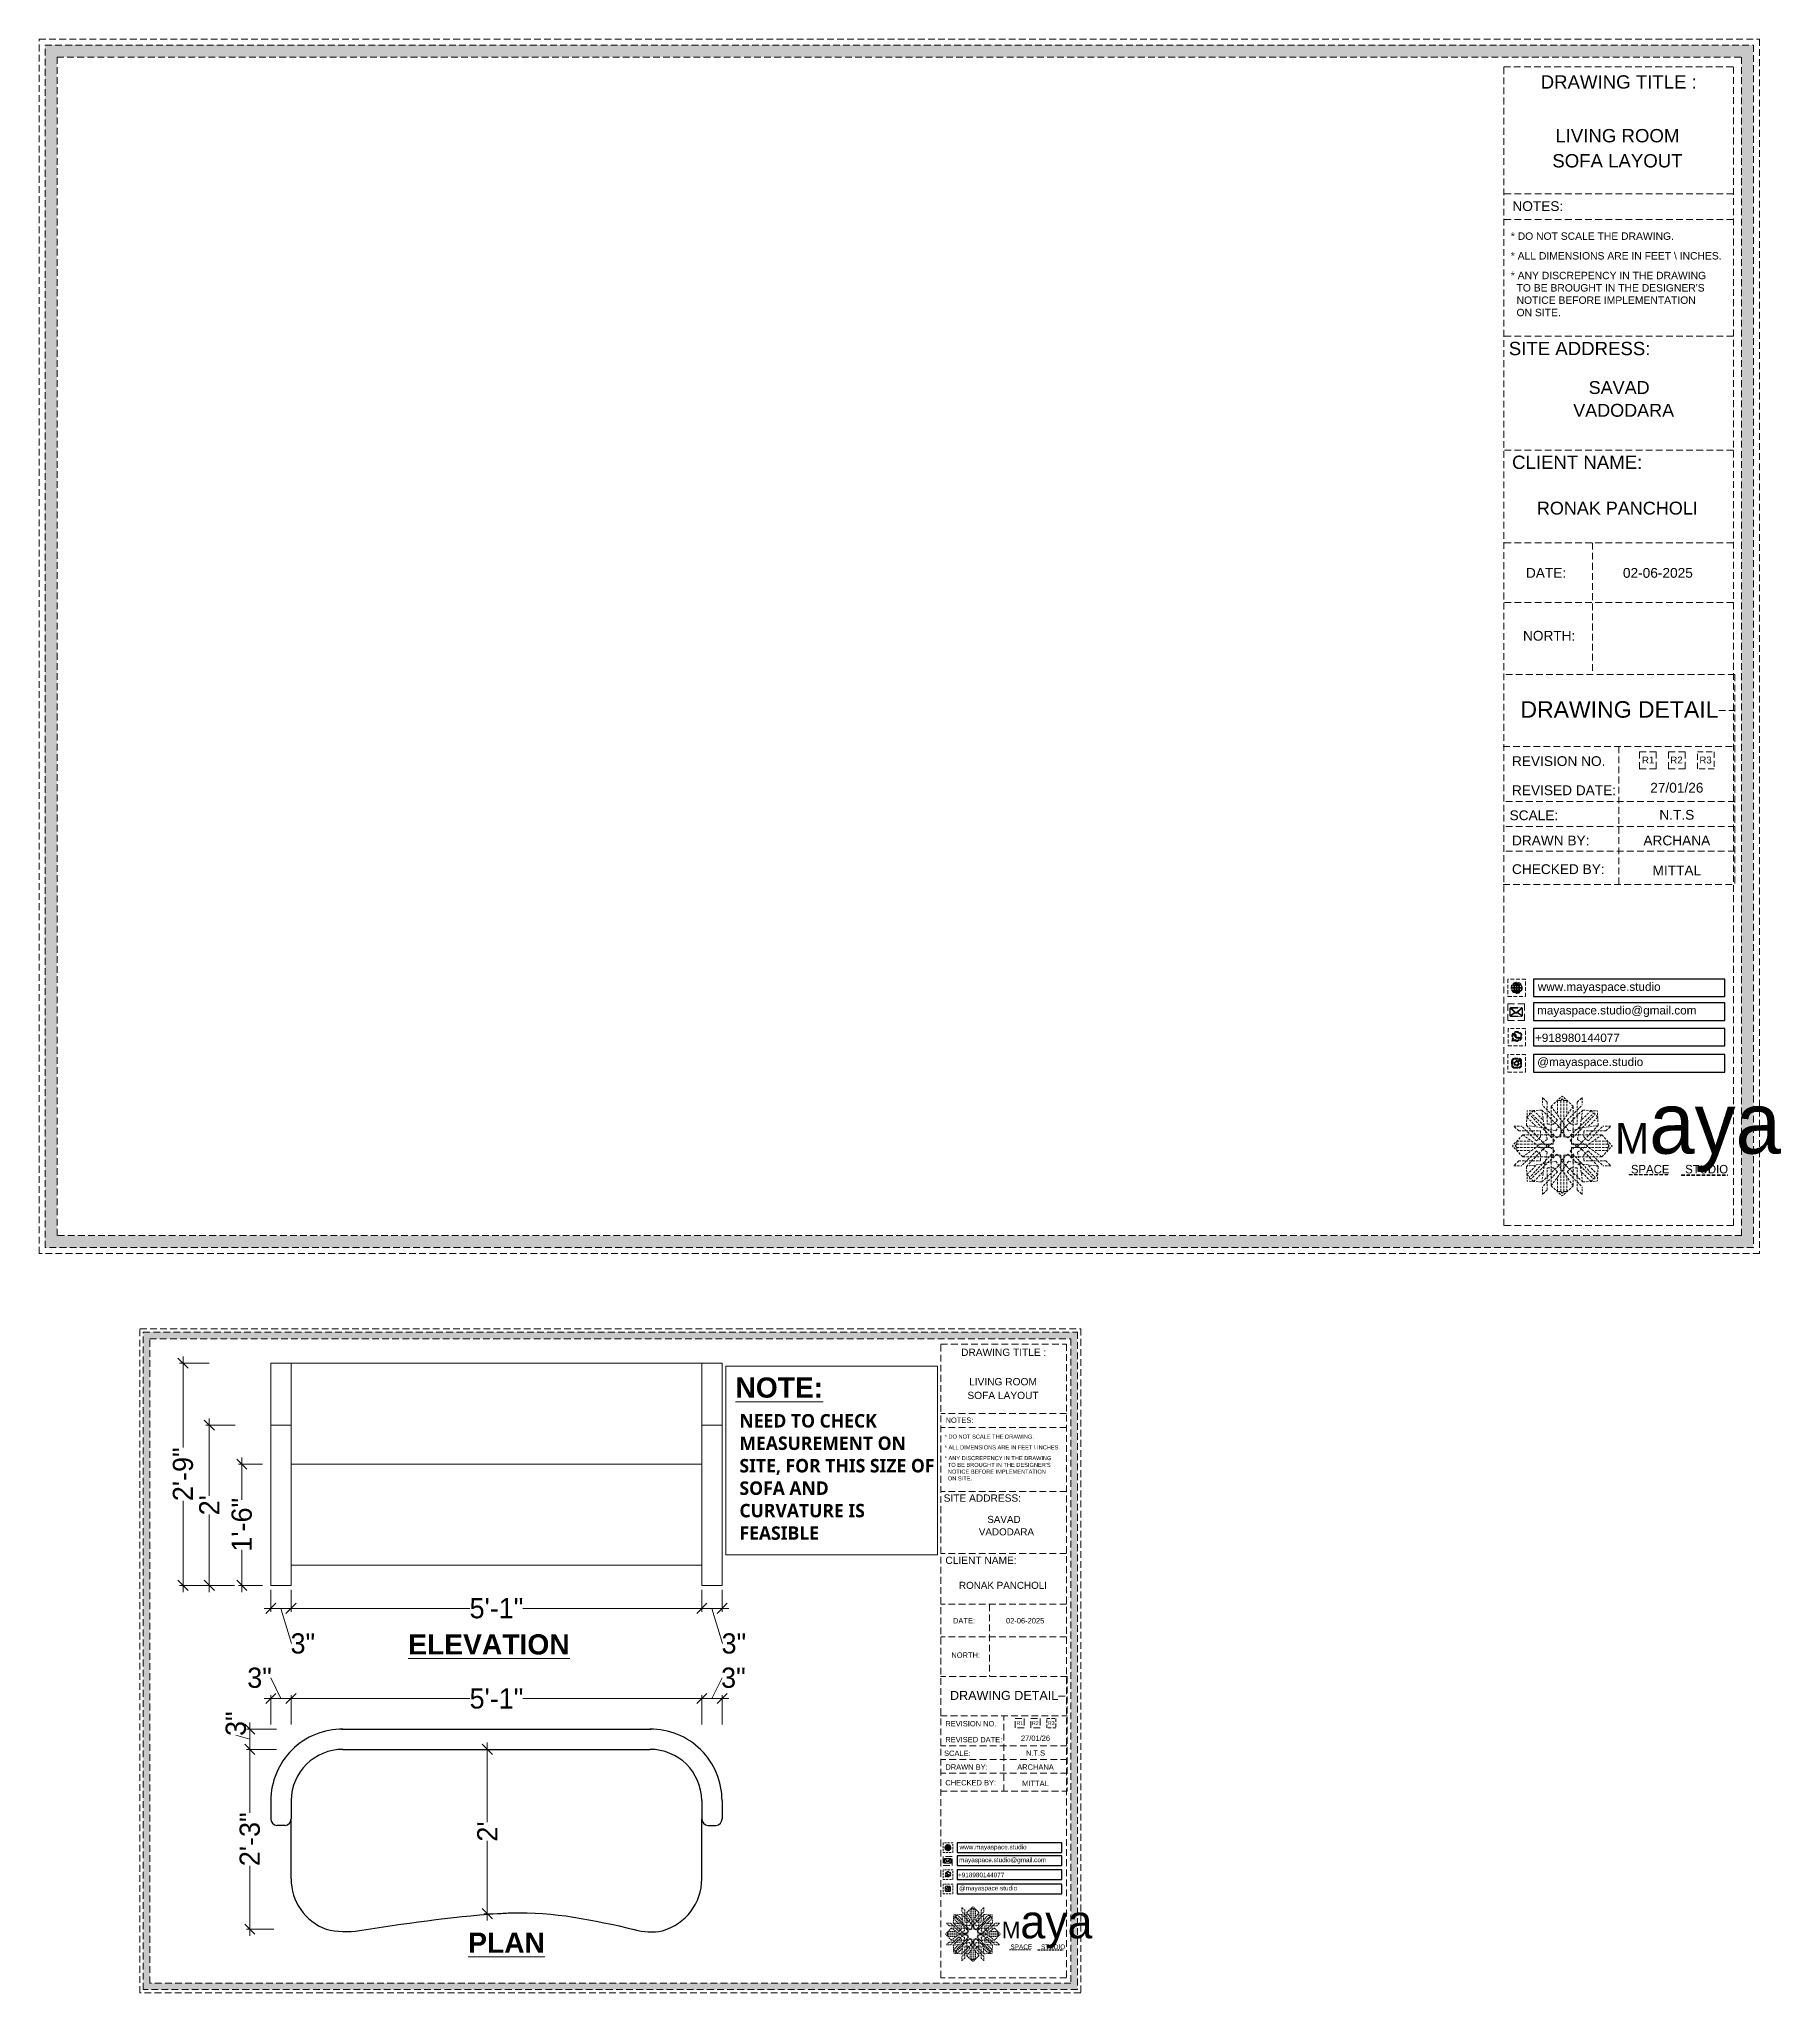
# Model space of a CAD drawing. Header units: millimetres. Extents: x 35877 to 3066687, y -650199 to -40525.
# Drawn here: x 145891.9 to 146150.5, y -179508.4 to -179218.3 of the extents above; entities that cross this region are included whole.
import ezdxf
from ezdxf.enums import TextEntityAlignment as Align

# ---------------------------------------------------------------- set-up
doc = ezdxf.new("R2010")
doc.units = ezdxf.units.MM
doc.header["$MEASUREMENT"] = 0
doc.header["$PDMODE"] = 35
doc.linetypes.add('DASHED', pattern=[0.75, 0.5, -0.25])
doc.linetypes.add('DASHEDX2', pattern=[1.5, 1, -0.5])
doc.layers.get('Defpoints').update_dxf_attribs({"color": 220})
for name, color, linetype, lineweight in [('DIM.', 250, 'Continuous', 13), ('Dimension', 10, 'DASHEDX2', 20), ('FURNITURE', 32, 'Continuous', 9), ('furniture dimensions', 1, 'DASHED', 0), ('NAME PLATE', 7, 'Continuous', 25), ('wall', 7, 'Continuous', 30)]:
    doc.layers.add(name, color=color, linetype=linetype, lineweight=lineweight)
doc.styles.add('Arial', font='arial.ttf')
doc.styles.add('century g', font='GOTHIC.TTF')
doc.styles.get("Standard").update_dxf_attribs({"font": 'arial.ttf', "height": 6})
doc.styles.add('style4', font='ARIALN.TTF')
doc.dimstyles.new('Archana', dxfattribs={"dimtxt": 2, "dimasz": 0.75, "dimexe": 0.5, "dimexo": 0.5, "dimgap": 0, "dimtad": 0, "dimzin": 0, "dimdsep": 46, "dimlunit": 4, "dimtxsty": 'century g', "dimblk": 'OBLIQUE', "dimcen": 0, "dimdle": 1, "dimclrd": 256, "dimclre": 256, "dimclrt": 256, "dimadec": 0, "dimazin": 0, "dimtfac": 1, "dimtofl": 0, "dimtmove": 1, "dimatfit": 3, "dimfxl": 1, "dimfxlon": 1, "dimtolj": 1, "dimtzin": 0, "dimlwd": -1, "dimlwe": -1, "dimarcsym": 0})

msp = doc.modelspace()

# ---------------------------------------------------------------- texts
at = {"color": 18, "true_color": 0x000000, "transparency": 33554687, "attachment_point": 1}
for s, width, gutter_width, insert, char_height in [('www.mayaspace.studio', 8.338576, 6.975, (146114.3965, -179358.4098, 5.5414), 1.241699), ('mayaspace.studio@gmail.com', 5.202182, 4.3515, (146114.2977, -179361.9127, 5.5414), 1.241699), ('+918980144077', 20.286083, 4.3515, (146113.9763, -179365.9973, 5.5414), 1.241699), ('@mayaspace.studio', 5.202182, 4.3515, (146114.2977, -179369.5671, 5.5414), 1.241699), ('www.mayaspace.studio', 4.559627, 3.814, (146028.5235, -179486.4406, 5.5414), 0.678975), ('+918980144077', 11.092659, 2.3795, (146028.2937, -179490.5896, 5.5414), 0.678975), ('mayaspace.studio@gmail.com', 2.844611, 2.3795, (146028.4694, -179488.3561, 5.5414), 0.678975), ('@mayaspace.studio', 2.844611, 2.3795, (146028.4694, -179492.5416, 5.5414), 0.678975)]:
    msp.add_mtext_dynamic_manual_height_columns(s, width=width, gutter_width=gutter_width, heights=[0], dxfattribs=dict(at, insert=insert, char_height=char_height))
at = {"layer": 'DIM.', "color": 1, "transparency": 33554687, "char_height": 3, "attachment_point": 1}
for s, insert in [('{\\fArial|b1|i0|c0|p34;\\LNOTE:}', (145995.2454, -179417.0551, 0.1188)), ('{\\fArial|b1|i0|c0|p34;\\LELEVATION}', (145946.6654, -179455.193, 3.7123)), ('{\\fArial|b1|i0|c0|p34;\\LPLAN}', (145955.5658, -179499.4903, 3.7123))]:
    msp.add_mtext_dynamic_manual_height_columns(s, width=111.558836, gutter_width=1, heights=[0], dxfattribs=dict(at, insert=insert))
at = {"layer": 'furniture dimensions', "color": 1, "transparency": 33554687, "insert": (146010.3533, -179431.8406), "char_height": 2, "width": 29.003924, "attachment_point": 5, "style": 'style4'}
msp.add_mtext('\\pxql;{\\fMalgun Gothic|b1|i0|c0|p34;\\C256;\\c0;NEED TO CHECK MEASUREMENT ON SITE, FOR THIS SIZE OF SOFA AND CURVATURE IS FEASIBLE}', dxfattribs=at)
at = {"layer": 'NAME PLATE', "transparency": 33554687, "style": 'Arial'}
for s, height, p in [('DRAWING TITLE : ', 1.977431, (146126.7891, -179225.6776, 5.5414)), ('LIVING ROOM', 1.977431, (146126.2061, -179233.6547, 5.5414)), ('SOFA LAYOUT', 1.977431, (146126.2147, -179237.384, 5.5414)), ('NOTES:', 1.45293, (146114.3985, -179243.8534, 5.5414)), ('SITE ADDRESS:', 1.977431, (146120.5989, -179265.2569, 5.5414)), (' SAVAD ', 1.91156, (146126.4684, -179271.0178, 5.4509)), ('VADODARA', 1.91156, (146127.1388, -179274.3985, 5.4509)), ('CLIENT NAME:', 1.977431, (146120.2386, -179282.1519, 5.5414)), ('RONAK PANCHOLI    ', 1.911556, (146127.6829, -179288.9234, 5.4509)), ('DATE:', 1.45293, (146115.617, -179298.3113, 5.5414)), ('02-06-2025', 1.45293, (146132.2214, -179298.3113, 5.5414)), ('NORTH:', 1.45293, (146116.0807, -179307.6519, 5.5414)), ('DRAWING DETAIL', 2.444747, (146126.5161, -179319.0862, 5.5414)), ('REVISION NO.', 1.452929, (146117.4932, -179326.2623, 5.5414)), ('REVISED DATE: ', 1.452929, (146118.565, -179330.5943, 5.5414)), ('SCALE:', 1.45293, (146113.8141, -179334.3103, 5.5414)), ('DRAWN BY:', 1.45293, (146116.3083, -179338.0439, 5.5414)), ('ARCHANA', 1.45293, (146135.0348, -179338.0495, 5.5414)), ('CHECKED BY:', 1.452929, (146117.4372, -179342.3063, 5.5414)), ('MITTAL', 1.45293, (146135.0348, -179342.4993, 5.5414)), ('DRAWING TITLE : ', 1.081281, (146035.2999, -179413.8612, 5.5414)), ('LIVING ROOM', 1.081281, (146034.9811, -179418.2232, 5.5414)), ('SOFA LAYOUT', 1.081281, (146034.9858, -179420.2624, 5.5414)), ('NOTES:', 0.79448, (146028.5246, -179423.7999, 5.5414)), ('SITE ADDRESS:', 1.081281, (146031.915, -179435.5036, 5.5414)), (' SAVAD ', 1.04526, (146035.1245, -179438.6537, 5.4919)), ('VADODARA', 1.04526, (146035.4911, -179440.5023, 5.4919)), ('CLIENT NAME:', 1.081281, (146031.718, -179444.742, 5.5414)), ('RONAK PANCHOLI    ', 1.04526, (146035.7886, -179448.4447, 5.4919)), ('DATE:', 0.79448, (146029.1909, -179453.5781, 5.5414)), ('02-06-2025', 0.79448, (146038.2703, -179453.5781, 5.5414)), ('NORTH:', 0.79448, (146029.4444, -179458.6857, 5.5414)), ('DRAWING DETAIL', 1.336815, (146035.1506, -179464.9381, 5.5414)), ('REVISION NO.', 0.794478, (146030.2168, -179468.862, 5.5414)), ('SCALE:', 0.79448, (146028.205, -179473.2628, 5.5414)), ('REVISED DATE: ', 0.794478, (146030.8029, -179471.2308, 5.5414)), ('DRAWN BY:', 0.79448, (146029.5689, -179475.3043, 5.5414)), ('ARCHANA', 0.79448, (146039.8087, -179475.3074, 5.5414)), ('CHECKED BY:', 0.794478, (146030.1861, -179477.6351, 5.5414)), ('MITTAL', 0.79448, (146039.8087, -179477.7406, 5.5414))]:
    msp.add_text(s, height=height, dxfattribs=at).set_placement(p, align=Align.CENTER)
for s, height, p in [('R1', 1.02426, (146129.8648, -179325.8869, 5.5414)), ('R2', 1.02426, (146134.0709, -179325.8869, 5.5414)), ('R1', 0.56007, (146036.9817, -179468.6568, 5.5414)), ('R2', 0.56007, (146039.2816, -179468.6568, 5.5414))]:
    msp.add_text(s, height=height, dxfattribs=at).set_placement(p)
at = {"layer": 'NAME PLATE', "transparency": 33554687, "attachment_point": 1, "style": 'Arial'}
for s, insert, char_height, width in [('* DO NOT SCALE THE DRAWING.', (146110.3832, -179247.0333, 5.5414), 1.098892, 42.455932), ('* ALL DIMENSIONS ARE IN FEET \\\\ INCHES.', (146110.3832, -179249.9555, 5.5414), 1.098892, 42.455932), ("* ANY DISCREPENCY IN THE DRAWING \\P  TO BE BROUGHT IN THE DESIGNER'S\\P  NOTICE BEFORE IMPLEMENTATION \\P  ON SITE.", (146110.3832, -179252.8777, 5.5414), 1.098892, 42.455932), ('* DO NOT SCALE THE DRAWING.', (146026.329, -179425.5387, 5.5414), 0.600887, 23.215382), ('* ALL DIMENSIONS ARE IN FEET \\\\ INCHES.', (146026.329, -179427.1366, 5.5414), 0.600887, 23.215382), ("* ANY DISCREPENCY IN THE DRAWING \\P  TO BE BROUGHT IN THE DESIGNER'S\\P  NOTICE BEFORE IMPLEMENTATION \\P  ON SITE.", (146026.329, -179428.7345, 5.5414), 0.600887, 23.215382)]:
    msp.add_mtext(s, dxfattribs=dict(at, insert=insert, char_height=char_height, width=width))
at = {"layer": 'NAME PLATE', "lineweight": 0, "transparency": 33554687, "attachment_point": 2, "style": 'Arial'}
for s, insert, char_height, width in [('27/01/26', (146135.0348, -179328.7627, 5.5414), 1.45293, 12.591313), ('N.T.S', (146135.0348, -179332.7847, 5.5414), 1.45293, 2.835725), ('27/01/26', (146039.8087, -179470.2293, 5.5414), 0.79448, 6.885072), ('N.T.S', (146039.8087, -179472.4285, 5.5414), 0.79448, 1.550606)]:
    msp.add_mtext(s, dxfattribs=dict(at, insert=insert, char_height=char_height, width=width))

# ---------------------------------------------------------------- blocks, each defined once
blk = doc.blocks.new('FSFSF')
at = {"color": 42, "lineweight": 5, "true_color": 0xe0ac11}
for p, q in [((28600.03, 143.51), (28600.03, 140.16)), ((28602.15, 141.41), (28600.03, 143.51)), ((28603.86, 139.69), (28608.58, 144.08)), ((28607.9, 142.22), (28608.58, 142.85)), ((28613.31, 139.69), (28608.58, 144.08)), ((28609.27, 142.22), (28608.59, 142.85)), ((28615.02, 141.41), (28617.14, 143.51)), ((28617.14, 143.51), (28617.14, 140.16)), ((28593.19, 131.45), (28593.54, 137.71)), ((28593.39, 135), (28594.56, 136.12)), ((28593.39, 135), (28597.6, 130.78)), ((28599.8, 138.06), (28593.54, 137.71)), ((28595.12, 136.69), (28594.53, 136.69)), ((28594.56, 136.12), (28594.56, 136.71)), ((28605.17, 124.98), (28594.56, 136.12)), ((28596.24, 137.86), (28595.12, 136.69)), ((28606.27, 126.08), (28595.12, 136.69)), ((28596.24, 137.86), (28600.47, 133.65)), ((28601.03, 130), (28599.8, 138.06)), ((28599.8, 138.05), (28608.58, 129.56)), ((28606.47, 133.76), (28600.03, 140.16)), ((28602.15, 141.41), (28602.15, 131.95)), ((28603.86, 126.58), (28603.86, 139.69)), ((28603.86, 139.69), (28608.58, 133.02)), ((28607.9, 142.22), (28606.58, 142.22)), ((28606.58, 142.22), (28606.58, 135.84)), ((28607.9, 142.22), (28607.9, 126.58)), ((28613.31, 139.69), (28608.59, 133.02)), ((28617.37, 138.05), (28608.59, 129.56)), ((28609.27, 142.22), (28609.27, 126.58)), ((28609.27, 142.22), (28610.59, 142.22)), ((28610.59, 142.22), (28610.59, 135.84)), ((28610.7, 133.76), (28617.14, 140.16)), ((28610.9, 126.08), (28622.05, 136.69)), ((28612.02, 124.98), (28622.62, 136.12)), ((28613.31, 126.58), (28613.31, 139.69)), ((28615.02, 141.41), (28615.02, 131.95)), ((28616.14, 130), (28617.37, 138.06)), ((28620.93, 137.86), (28616.7, 133.65)), ((28617.37, 138.06), (28623.63, 137.71)), ((28623.8, 135), (28619.59, 130.78)), ((28620.93, 137.86), (28622.05, 136.69)), ((28622.05, 136.69), (28622.64, 136.69)), ((28622.62, 136.12), (28622.62, 136.71)), ((28623.8, 135), (28622.62, 136.12)), ((28624, 131.45), (28623.65, 137.71)), ((28591.56, 127.39), (28587.17, 122.66)), ((28587.73, 131.22), (28591.08, 131.22)), ((28589.84, 129.1), (28587.73, 131.22)), ((28589.84, 129.1), (28599.29, 129.1)), ((28597.49, 124.78), (28591.08, 131.22)), ((28604.66, 127.39), (28591.56, 127.39)), ((28591.56, 127.39), (28598.23, 122.67)), ((28593.19, 131.45), (28601.69, 122.67)), ((28601.25, 130.22), (28593.19, 131.45)), ((28597.49, 124.78), (28599.29, 126.5)), ((28599.29, 126.5), (28599.29, 129.1)), ((28605.86, 129.18), (28601.03, 130)), ((28602.07, 125.39), (28601.25, 130.22)), ((28604.75, 131.95), (28602.15, 131.95)), ((28603.68, 126.54), (28603.68, 127.39)), ((28604.66, 126.54), (28603.68, 126.54)), ((28604.71, 127.57), (28603.86, 127.57)), ((28607.9, 126.58), (28603.86, 126.58)), ((28604.66, 123.35), (28604.66, 127.39)), ((28604.7, 126.58), (28604.71, 127.57)), ((28606.47, 133.76), (28604.75, 131.95)), ((28605.86, 129.18), (28608.58, 133.02)), ((28606.27, 126.08), (28608.58, 128.27)), ((28607.9, 128.92), (28608.58, 129.56)), ((28607.9, 128.92), (28608.58, 128.27)), ((28611.31, 129.18), (28608.59, 133.02)), ((28609.27, 128.92), (28608.59, 129.56)), ((28609.27, 128.92), (28608.59, 128.27)), ((28610.9, 126.08), (28608.59, 128.27)), ((28609.27, 126.58), (28613.31, 126.58)), ((28610.7, 133.76), (28612.42, 131.95)), ((28611.31, 129.18), (28616.14, 130)), ((28612.42, 131.95), (28615.02, 131.95)), ((28612.46, 126.58), (28612.46, 127.57)), ((28612.46, 127.57), (28613.31, 127.57)), ((28612.52, 123.35), (28612.52, 127.39)), ((28612.52, 127.39), (28625.63, 127.39)), ((28612.52, 126.54), (28613.51, 126.54)), ((28613.51, 126.54), (28613.51, 127.39)), ((28615.12, 125.39), (28615.94, 130.22)), ((28623.99, 131.45), (28615.5, 122.67)), ((28615.94, 130.22), (28624, 131.45)), ((28627.34, 129.1), (28617.89, 129.1)), ((28617.89, 126.5), (28617.89, 129.1)), ((28619.7, 124.78), (28617.89, 126.5)), ((28625.63, 127.39), (28618.96, 122.67)), ((28619.7, 124.78), (28626.1, 131.22)), ((28625.63, 127.39), (28630.02, 122.66)), ((28629.45, 131.22), (28626.1, 131.22)), ((28627.34, 129.1), (28629.45, 131.22)), ((28591.56, 117.94), (28587.17, 122.66)), ((28589.03, 123.35), (28588.4, 122.67)), ((28589.03, 121.98), (28588.4, 122.65)), ((28589.03, 123.35), (28589.03, 124.67)), ((28589.03, 124.67), (28595.4, 124.67)), ((28589.03, 123.35), (28604.66, 123.35)), ((28589.03, 121.98), (28604.66, 121.98)), ((28589.03, 121.98), (28589.03, 120.66)), ((28589.03, 120.66), (28595.4, 120.66)), ((28597.49, 120.54), (28591.08, 114.11)), ((28591.56, 117.94), (28598.23, 122.65)), ((28604.66, 117.94), (28591.56, 117.94)), ((28593.19, 113.88), (28601.69, 122.65)), ((28605.17, 120.35), (28594.56, 109.2)), ((28606.27, 119.15), (28595.12, 108.54)), ((28597.49, 120.54), (28599.29, 118.83)), ((28602.07, 125.39), (28598.23, 122.67)), ((28602.07, 119.94), (28598.23, 122.65)), ((28599.29, 118.83), (28599.29, 116.23)), ((28602.07, 119.94), (28601.25, 115.1)), ((28602.33, 123.35), (28601.69, 122.67)), ((28602.33, 121.98), (28601.69, 122.65)), ((28602.33, 123.35), (28602.97, 122.67)), ((28602.33, 121.98), (28602.97, 122.65)), ((28605.17, 124.98), (28602.97, 122.67)), ((28605.17, 120.35), (28602.97, 122.65)), ((28604.66, 118.78), (28603.68, 118.78)), ((28603.68, 118.78), (28603.68, 117.94)), ((28607.9, 118.65), (28603.86, 118.65)), ((28603.86, 118.65), (28603.86, 105.54)), ((28604.71, 117.66), (28603.86, 117.66)), ((28604.66, 121.98), (28604.66, 117.94)), ((28604.7, 118.65), (28604.71, 117.66)), ((28606.27, 119.15), (28608.58, 116.96)), ((28607.9, 103.01), (28607.9, 118.65)), ((28610.9, 119.15), (28608.59, 116.96)), ((28609.27, 118.65), (28613.31, 118.65)), ((28609.27, 103.01), (28609.27, 118.65)), ((28610.9, 119.15), (28622.05, 108.54)), ((28612.02, 124.98), (28614.21, 122.67)), ((28612.02, 120.35), (28614.21, 122.65)), ((28612.02, 120.35), (28622.62, 109.2)), ((28612.46, 118.65), (28612.46, 117.66)), ((28612.46, 117.66), (28613.31, 117.66)), ((28628.16, 123.35), (28612.52, 123.35)), ((28612.52, 121.98), (28612.52, 117.94)), ((28628.16, 121.98), (28612.52, 121.98)), ((28612.52, 118.78), (28613.51, 118.78)), ((28612.52, 117.94), (28625.63, 117.94)), ((28613.31, 118.65), (28613.31, 105.54)), ((28613.51, 118.78), (28613.51, 117.94)), ((28614.85, 123.35), (28614.21, 122.67)), ((28614.85, 121.98), (28614.21, 122.65)), ((28614.85, 123.35), (28615.5, 122.67)), ((28614.85, 121.98), (28615.5, 122.65)), ((28615.12, 125.39), (28618.96, 122.67)), ((28615.12, 119.94), (28618.96, 122.65)), ((28615.12, 119.94), (28615.94, 115.1)), ((28623.99, 113.88), (28615.5, 122.65)), ((28619.7, 120.54), (28617.89, 118.83)), ((28617.89, 118.83), (28617.89, 116.23)), ((28625.63, 117.94), (28618.96, 122.65)), ((28619.7, 120.54), (28626.1, 114.11)), ((28628.16, 124.67), (28621.78, 124.67)), ((28628.16, 120.66), (28621.78, 120.66)), ((28625.63, 117.94), (28630.02, 122.66)), ((28628.16, 123.35), (28628.16, 124.67)), ((28628.16, 123.35), (28628.78, 122.67)), ((28628.16, 121.98), (28628.78, 122.65)), ((28628.16, 121.98), (28628.16, 120.66)), ((28589.84, 116.23), (28587.73, 114.11)), ((28587.73, 114.11), (28591.08, 114.11)), ((28589.84, 116.23), (28599.29, 116.23)), ((28601.25, 115.1), (28593.19, 113.87)), ((28593.19, 113.87), (28593.54, 107.62)), ((28593.39, 110.32), (28597.6, 114.55)), ((28593.39, 110.32), (28594.56, 109.2)), ((28594.56, 109.2), (28594.56, 108.61)), ((28596.24, 107.37), (28600.47, 111.58)), ((28599.8, 107.17), (28608.58, 115.67)), ((28601.03, 115.23), (28599.8, 107.17)), ((28606.47, 111.47), (28600.03, 105.07)), ((28605.86, 116.05), (28601.03, 115.23)), ((28602.15, 103.82), (28602.15, 113.27)), ((28604.75, 113.27), (28602.15, 113.27)), ((28603.86, 105.54), (28608.58, 112.21)), ((28606.47, 111.47), (28604.75, 113.27)), ((28605.86, 116.05), (28608.58, 112.21)), ((28606.58, 103.01), (28606.58, 109.38)), ((28607.9, 116.31), (28608.58, 116.96)), ((28607.9, 116.31), (28608.58, 115.67)), ((28609.27, 116.31), (28608.59, 116.96)), ((28609.27, 116.31), (28608.59, 115.67)), ((28611.31, 116.05), (28608.59, 112.21)), ((28617.37, 107.17), (28608.59, 115.67)), ((28613.31, 105.54), (28608.59, 112.21)), ((28610.59, 103.01), (28610.59, 109.38)), ((28610.7, 111.47), (28612.42, 113.27)), ((28610.7, 111.47), (28617.14, 105.07)), ((28611.31, 116.05), (28616.14, 115.23)), ((28612.42, 113.27), (28615.02, 113.27)), ((28615.02, 103.82), (28615.02, 113.27)), ((28615.94, 115.1), (28624, 113.87)), ((28616.14, 115.23), (28617.37, 107.17)), ((28620.93, 107.37), (28616.7, 111.58)), ((28627.34, 116.23), (28617.89, 116.23)), ((28623.8, 110.32), (28619.59, 114.55)), ((28623.8, 110.32), (28622.62, 109.2)), ((28622.62, 109.2), (28622.62, 108.61)), ((28624, 113.87), (28623.65, 107.62)), ((28629.45, 114.11), (28626.1, 114.11)), ((28627.34, 116.23), (28629.45, 114.11)), ((28599.8, 107.17), (28593.54, 107.52)), ((28595.12, 108.54), (28594.53, 108.54)), ((28596.24, 107.37), (28595.12, 108.54)), ((28600.03, 101.71), (28600.03, 105.07)), ((28602.15, 103.82), (28600.03, 101.71)), ((28603.86, 105.54), (28608.58, 101.15)), ((28607.9, 103.01), (28606.58, 103.01)), ((28607.9, 103.01), (28608.58, 102.38)), ((28613.31, 105.54), (28608.58, 101.15)), ((28609.27, 103.01), (28608.59, 102.38)), ((28609.27, 103.01), (28610.59, 103.01)), ((28615.02, 103.82), (28617.14, 101.71)), ((28617.14, 101.71), (28617.14, 105.07)), ((28617.37, 107.17), (28623.63, 107.52)), ((28620.93, 107.37), (28622.05, 108.54)), ((28622.05, 108.54), (28622.64, 108.54))]:
    blk.add_line(p, q, dxfattribs=at)
blk = doc.blocks.new('hgwg')
at = {"layer": 'Dimension', "true_color": 0xd39e00}
h = blk.add_hatch(color=42, dxfattribs=at)
h.dxf.hatch_style = 1
h.paths.add_polyline_path([(27505.71, 45.05), (27494.27, 45.05), (27494.27, 44.9), (27505.71, 44.9)])
h = blk.add_hatch(color=42, dxfattribs=at)
h.dxf.hatch_style = 1
h.paths.add_polyline_path([(27523.3, 44.9), (27509.68, 44.9), (27509.68, 44.75), (27523.3, 44.75)])
at = {"layer": 'Dimension', "color": 42, "true_color": 0xd39e00}
for p, q in [((27494.27, 45.05), (27505.71, 45.05)), ((27494.27, 44.9), (27494.27, 45.05)), ((27494.27, 44.9), (27505.71, 44.9)), ((27505.71, 45.05), (27505.71, 44.9)), ((27509.68, 44.9), (27523.3, 44.9)), ((27509.68, 44.9), (27509.68, 44.75)), ((27509.68, 44.75), (27523.3, 44.75)), ((27523.3, 44.75), (27523.3, 44.9))]:
    blk.add_line(p, q, dxfattribs=at)
at = {"layer": 'Dimension', "color": 42, "true_color": 0xd39e00, "attachment_point": 1}
for s, width, insert, char_height in [('{\\fCinzel|b0|i0|c0|p2;\\H1.5x;M\\fAmsterdam One|b0|i0|c0|p2;\\H2x;aya}', 85.3277, (27490.17, 69.17), 6), ('{\\fCinzel|b0|i0|c0|p0;SPACE     STUDIO}', 66.129, (27494.83, 47.86), 2.5)]:
    blk.add_mtext_dynamic_manual_height_columns(s, width=width, gutter_width=30, heights=[0], dxfattribs=dict(at, insert=insert, char_height=char_height))
blk = doc.blocks.new('aggerg')
at = {"layer": 'Dimension', "color": 42, "true_color": 0xd39e00}
blk.add_lwpolyline([(-1.41, 1.41), (1.41, 1.41), (1.41, -1.41), (-1.41, -1.41)], close=True, dxfattribs=at)
at = {"layer": 'NAME PLATE', "lineweight": 0, "insert": (-0.03, 0.62), "char_height": 1.151, "width": 2.2458, "attachment_point": 2, "style": 'Arial'}
blk.add_mtext('R3', dxfattribs=at)
blk = doc.blocks.new('QEGW4TG')
at = {"layer": 'Dimension', "true_color": 0x000000}
h = blk.add_hatch(color=18, dxfattribs=at)
h.dxf.hatch_style = 1
h.paths.add_polyline_path([(2.69, 1.93, 0.170513), (2.95, 1.97, 0.190337), (3.11, 2.18, 0.316231), (3.07, 2.28), (2.79, 2.37, 0.273721), (2.69, 2.34, 0.040749), (2.63, 2.27, -0.441282), (2.53, 2.25, -0.11828), (2.06, 2.64, -0.441282), (2.07, 2.74, 0.040749), (2.13, 2.81, 0.290083), (2.14, 2.92), (2.01, 3.18, 0.316231), (1.91, 3.2, 0.190337), (1.73, 3, 0.170513), (1.72, 2.74, 0.252784)], flags=0)
h.paths.add_polyline_path([(1.19, 1.98), (1.03, 1.3, 0.550912), (1.11, 1.23), (1.75, 1.39, 6.344125)])
h.paths.add_polyline_path([(1.81, 1.7), (1.4, 1.6), (1.5, 2.03, -9.071339)], flags=16)
h.paths.add_polyline_path([(3.11, 2.16, -0.17811), (2.95, 1.97, -0.170513), (2.69, 1.93, -0.252784), (1.72, 2.74, -0.170513), (1.73, 3, -0.17811), (1.89, 3.19, -0.370089), (2.01, 3.18), (2.14, 2.92, -0.307185), (2.13, 2.8, -0.041087), (2.06, 2.73, 0.321676), (2.05, 2.65, 0.126524), (2.55, 2.24, 0.312216), (2.62, 2.26, -0.041087), (2.68, 2.34, -0.290673), (2.79, 2.37), (3.07, 2.28, -0.370089)], flags=0)
h = blk.add_hatch(color=18, dxfattribs=at)
h.dxf.hatch_style = 1
h.paths.add_polyline_path([(2.79, 2.37, 0.273721), (2.69, 2.34, 0.040749), (2.63, 2.27, -0.441282), (2.53, 2.25, -0.11828), (2.06, 2.64, -0.441282), (2.07, 2.74, 0.040749), (2.13, 2.81, 0.290083), (2.14, 2.92), (2.01, 3.18, 0.316231), (1.91, 3.2, 0.190337), (1.73, 3, 0.170513), (1.72, 2.74, 0.252784), (2.69, 1.93, 0.170513), (2.95, 1.97, 0.190337), (3.11, 2.18, 0.316231), (3.07, 2.28)])
for p, q in [((1.19, 1.98), (1.03, 1.3)), ((1.1, 1.23), (1.75, 1.39)), ((1.5, 2.03), (1.4, 1.6)), ((1.4, 1.6), (1.81, 1.7)), ((2.01, 3.18), (2.14, 2.92)), ((3.07, 2.28), (2.8, 2.36))]:
    blk.add_line(p, q)
blk.add_lwpolyline([(0, 0), (4.68, 0), (4.68, 4.68), (0, 4.68)], close=True)
for centre, radius, start, end in [((1.09, 1.29), 0.0598, 164.8483, 282.1458), ((2.39, 2.56), 1.34, 241.4727, 205.6422), ((2.39, 2.56), 1.04, 235.9962, 210.8333), ((2.09, 2.87), 0.39, 159.7007, 198.4072), ((2.96, 3.23), 1.33, 201.4218, 258.1669), ((2.07, 2.87), 0.364, 118.9685, 159.3648), ((1.94, 3.12), 0.0896, 41.8985, 123.1344), ((2.11, 2.68), 0.066, 135.9932, 224.8892), ((1.67, 3.16), 0.586, 312.4617, 321.8728), ((3.12, 3.42), 1.31, 216.5455, 243.5279), ((2.05, 2.87), 0.104, 320.3924, 28.6971), ((2.57, 2.3), 0.066, 234.2482, 323.1441), ((3.11, 1.94), 0.586, 137.2645, 146.6756), ((2.76, 2.27), 0.104, 70.4402, 138.745), ((2.75, 2.31), 0.39, 260.7301, 299.4366), ((2.76, 2.29), 0.364, 299.7725, 340.1688), ((3.03, 2.2), 0.0896, 336.0029, 57.2388)]:
    blk.add_arc(centre, radius, start, end)
blk = doc.blocks.new('ASGERG')
at = {"layer": 'Dimension', "true_color": 0x000000}
h = blk.add_hatch(color=18, dxfattribs=at)
h.dxf.hatch_style = 1
h.paths.add_polyline_path([(0.99, 1.7, 0.353872), (1.69, 1.03), (2.96, 1.03, 0.353872), (3.66, 1.7), (3.66, 2.99, 0.353872), (2.96, 3.67), (1.69, 3.67, 0.353872), (0.99, 2.99)])
h.paths.add_polyline_path([(1.27, 2.97, -0.353872), (1.72, 3.4), (2.94, 3.4, -0.353872), (3.38, 2.97), (3.38, 1.72, -0.353872), (2.94, 1.3), (1.72, 1.3, -0.353872), (1.27, 1.72)], flags=16)
h.paths.add_polyline_path([(3.02, 2.35, -1), (1.64, 2.35, -1)], flags=0)
h.paths.add_polyline_path([(2.74, 2.35, -1), (1.92, 2.35, -1)], flags=0)
h.paths.add_polyline_path([(2.86, 3.02, -1), (3.19, 3.02, -1)], flags=0)
h.paths.add_polyline_path([(1.64, 2.35, 1), (3.02, 2.35, 1)], flags=0)
h = blk.add_hatch(color=18, dxfattribs=at)
h.dxf.hatch_style = 1
h.paths.add_polyline_path([(1.64, 2.35, 1), (3.02, 2.35, 1)])
h.paths.add_polyline_path([(2.74, 2.35, -1), (1.92, 2.35, -1)], flags=16)
h = blk.add_hatch(color=18, dxfattribs=at)
h.dxf.hatch_style = 1
h.paths.add_polyline_path([(3.19, 3.02, 1), (2.86, 3.02, 1)])
for p, q in [((0.99, 2.99), (0.99, 1.7)), ((1.27, 2.97), (1.27, 1.72)), ((1.69, 3.67), (2.96, 3.67)), ((1.69, 1.03), (2.96, 1.03)), ((2.94, 3.4), (1.72, 3.4)), ((2.94, 1.3), (1.72, 1.3)), ((3.38, 2.97), (3.38, 1.72)), ((3.66, 2.99), (3.66, 1.7))]:
    blk.add_line(p, q)
blk.add_lwpolyline([(0, 0), (4.68, 0), (4.68, 4.68), (0, 4.68)], close=True)
for centre, radius in [((2.33, 2.35), 0.694), ((2.33, 2.35), 0.414), ((3.02, 3.02), 0.168)]:
    blk.add_circle(centre, radius)
for centre, radius, start, end in [((1.76, 2.89), 0.778, 94.8631, 172.8127), ((1.76, 1.8), 0.778, 187.1873, 265.1369), ((1.76, 2.91), 0.491, 94.8631, 172.8127), ((1.76, 1.78), 0.491, 187.1873, 265.1369), ((2.9, 2.91), 0.491, 7.1873, 85.1369), ((2.9, 1.78), 0.491, 274.8631, 352.8127), ((2.89, 2.89), 0.778, 7.1873, 85.1369), ((2.89, 1.8), 0.778, 274.8631, 352.8127)]:
    blk.add_arc(centre, radius, start, end)
blk = doc.blocks.new('DTGWEGEARG')
at = {"layer": 'Dimension', "true_color": 0x000000}
h = blk.add_hatch(color=18, dxfattribs=at)
h.dxf.hatch_style = 1
h.paths.add_polyline_path([(3.83, 2.34, 1), (0.85, 2.34, 1)])
h.paths.add_polyline_path([(2.51, 1.01, 0.105795), (2.96, 1.58, -0.055205), (3.3, 1.41, -0.169822)], flags=16)
h.paths.add_polyline_path([(2.41, 1.12), (2.41, 1.69, -0.058279), (2.81, 1.63, -0.103353)], flags=16)
h.paths.add_polyline_path([(2.26, 1.13, -0.101741), (1.87, 1.63, -0.057171), (2.26, 1.69)], flags=16)
h.paths.add_polyline_path([(2.17, 1.01, -0.169822), (1.38, 1.41, -0.055205), (1.72, 1.58, 0.105795)], flags=16)
h.paths.add_polyline_path([(3.02, 1.72, 0.081336), (3.13, 2.27), (3.68, 2.27, -0.152069), (3.4, 1.52, 0.05687)], flags=16)
h.paths.add_polyline_path([(2.87, 1.77, 0.061945), (2.41, 1.84), (2.41, 2.27), (2.98, 2.27, -0.081344)], flags=16)
h.paths.add_polyline_path([(2.26, 1.84, 0.060923), (1.8, 1.77, -0.081344), (1.7, 2.27), (2.26, 2.27)], flags=16)
h.paths.add_polyline_path([(1.66, 1.72, 0.05687), (1.28, 1.52, -0.152069), (1, 2.27), (1.55, 2.27, 0.081336)], flags=16)
h.paths.add_polyline_path([(2.41, 2.42), (2.41, 2.83, 0.061945), (2.87, 2.91, -0.080009), (2.98, 2.42)], flags=16)
h.paths.add_polyline_path([(3.13, 2.42, 0.080116), (3.02, 2.96, 0.05687), (3.4, 3.16, 0.028258), (3.3, 3.27, -0.055205), (2.96, 3.1, 0.105795), (2.51, 3.67, -0.36029), (3.68, 2.42)], flags=16)
h.paths.add_polyline_path([(2.26, 2.42), (1.7, 2.42, -0.080009), (1.8, 2.91, 0.060923), (2.26, 2.84)], flags=16)
h.paths.add_polyline_path([(1.55, 2.42), (1, 2.42, -0.150466), (1.28, 3.16, 0.05687), (1.66, 2.96, 0.080116)], flags=16)
h.paths.add_polyline_path([(2.41, 2.98), (2.41, 3.56, -0.103353), (2.81, 3.05, -0.058279)], flags=16)
h.paths.add_polyline_path([(2.26, 2.99, -0.057171), (1.87, 3.05, -0.101741), (2.26, 3.55)], flags=16)
h.paths.add_polyline_path([(1.72, 3.1, -0.055205), (1.38, 3.27, -0.169822), (2.17, 3.67, 0.105795)], flags=16)
blk.add_lwpolyline([(0, 0), (4.68, 0), (4.68, 4.68), (0, 4.68)], close=True)
at = {"layer": 'Dimension', "color": 18, "true_color": 0x000000}
for p, q in [((1, 2.42), (1.55, 2.42)), ((1, 2.27), (1.55, 2.27)), ((1.7, 2.42), (2.26, 2.42)), ((1.7, 2.27), (2.26, 2.27)), ((2.26, 3.55), (2.26, 2.99)), ((2.26, 2.84), (2.26, 2.42)), ((2.26, 2.27), (2.26, 1.84)), ((2.26, 1.69), (2.26, 1.13)), ((2.41, 3.56), (2.41, 2.98)), ((2.41, 2.83), (2.41, 2.42)), ((2.41, 2.42), (2.98, 2.42)), ((2.41, 2.27), (2.98, 2.27)), ((2.41, 2.27), (2.41, 1.84)), ((2.41, 1.69), (2.41, 1.12)), ((3.13, 2.42), (3.68, 2.42)), ((3.13, 2.27), (3.68, 2.27))]:
    blk.add_line(p, q, dxfattribs=at)
blk.add_circle((2.34, 2.34), 1.49, dxfattribs=at)
for centre, radius, start, end in [((2.34, 2.34), 1.34, 142.3819, 176.6093), ((2.34, 2.34), 1.34, 183.0315, 217.6181), ((2.34, 4.74), 1.9, 236.1399, 249.1595), ((2.34, -0.06), 1.9, 110.8405, 123.8601), ((2.34, 2.34), 1.34, 97.3549, 135.9073), ((2.34, 4.74), 1.75, 236.7417, 249.3811), ((2.34, -0.06), 1.75, 110.6189, 123.2583), ((2.34, 2.34), 1.34, 224.0927, 262.6451), ((3.28, 2.34), 1.73, 159.0567, 177.3789), ((3.28, 2.34), 1.73, 182.3435, 200.9433), ((3.28, 2.34), 1.58, 158.8325, 177.1302), ((3.28, 2.34), 1.58, 182.5658, 201.1675), ((3.28, 2.34), 1.73, 129.9301, 154.0867), ((3.28, 2.34), 1.73, 205.9133, 230.0699), ((2.34, 4.74), 1.9, 253.6799, 267.6253), ((2.34, -0.06), 1.9, 92.3747, 106.3201), ((3.28, 2.34), 1.58, 130.1073, 153.3446), ((2.34, 4.74), 1.75, 254.3336, 267.422), ((2.34, -0.06), 1.75, 92.578, 105.6664), ((3.28, 2.34), 1.58, 206.6554, 229.8927), ((1.4, 2.34), 1.58, 26.6554, 50.2584), ((2.34, 4.74), 1.75, 272.3248, 285.6664), ((2.34, 4.74), 1.9, 272.1415, 286.3201), ((2.34, -0.06), 1.9, 73.6799, 87.8585), ((2.34, -0.06), 1.75, 74.3336, 87.6752), ((1.4, 2.34), 1.58, 309.7416, 333.3446), ((2.34, 2.34), 1.34, 3.3907, 82.6451), ((1.4, 2.34), 1.73, 25.9133, 50.0699), ((1.4, 2.34), 1.73, 309.9301, 334.0867), ((2.34, 2.34), 1.34, 277.3549, 315.9073), ((1.4, 2.34), 1.58, 2.8698, 21.1675), ((1.4, 2.34), 1.58, 338.8325, 357.4342), ((2.34, 4.74), 1.75, 290.6189, 303.2583), ((2.34, -0.06), 1.75, 56.7417, 69.3811), ((2.34, 4.74), 1.9, 290.8405, 303.8601), ((1.4, 2.34), 1.73, 2.6211, 20.9433), ((1.4, 2.34), 1.73, 339.0567, 357.6565), ((2.34, -0.06), 1.9, 56.1399, 69.1595), ((2.34, 2.34), 1.34, 322.3819, 356.9685)]:
    blk.add_arc(centre, radius, start, end, dxfattribs=at)
blk = doc.blocks.new('_Oblique')
at = {"layer": 'wall', "color": 0, "lineweight": -2}
blk.add_line((-0.5, -0.5), (0.5, 0.5), dxfattribs=at)
blk = doc.blocks.new('*D782')
at = {"layer": 'Defpoints', "color": 0, "linetype": 'Continuous', "lineweight": 0, "transparency": 16777216}
for p in [(145921.95, -179429.93), (145926.27, -179429.93, 3.71), (145926.27, -179447.93, 3.71)]:
    blk.add_point(p, dxfattribs=at)
at = {"layer": 'furniture dimensions', "color": 5, "linetype": 'Continuous', "transparency": 16777216}
for p, q in [((145921.95, -179428.93), (145921.95, -179435.21)), ((145925.01, -179429.93), (145921.45, -179429.93)), ((145921.95, -179448.93), (145921.95, -179442.65))]:
    blk.add_line(p, q, dxfattribs=at)
at = {"layer": 'furniture dimensions', "color": 5, "linetype": 'ByBlock', "transparency": 16777216}
blk.add_line((145925.01, -179447.93), (145921.45, -179447.93), dxfattribs=at)
at = {"layer": 'furniture dimensions', "color": 5, "linetype": 'Continuous', "transparency": 16777216, "xscale": 1.5, "yscale": 1.5, "zscale": 1.5}
for p, rotation in [((145921.95, -179429.93), 90), ((145921.95, -179447.93), 270)]:
    blk.add_blockref('_Oblique', p, dxfattribs=dict(at, rotation=rotation))
at = {"layer": 'furniture dimensions', "linetype": 'Continuous', "lineweight": 0, "transparency": 16777216, "insert": (145921.95, -179438.93), "char_height": 3, "attachment_point": 5, "rotation": 90, "style": 'century g'}
blk.add_mtext('\\A1;1\'-6"', dxfattribs=at)
blk = doc.blocks.new('*D783')
at = {"layer": 'Defpoints', "color": 0, "linetype": 'Continuous', "lineweight": 0, "transparency": 16777216}
for p in [(145929.27, -179414.93, 3.71), (145913.23, -179447.93), (145929.27, -179447.93, 3.71)]:
    blk.add_point(p, dxfattribs=at)
at = {"layer": 'furniture dimensions', "color": 5, "linetype": 'ByBlock', "transparency": 16777216}
blk.add_line((145917.13, -179414.93), (145912.73, -179414.93), dxfattribs=at)
at = {"layer": 'furniture dimensions', "color": 5, "linetype": 'Continuous', "transparency": 16777216}
for p, q in [((145913.23, -179413.93), (145913.23, -179427.47)), ((145913.23, -179448.93), (145913.23, -179435.38)), ((145917.13, -179447.93), (145912.73, -179447.93))]:
    blk.add_line(p, q, dxfattribs=at)
at = {"layer": 'furniture dimensions', "color": 5, "linetype": 'Continuous', "transparency": 16777216, "xscale": 1.5, "yscale": 1.5, "zscale": 1.5}
for p, rotation in [((145913.23, -179414.93), 90), ((145913.23, -179447.93), 270)]:
    blk.add_blockref('_Oblique', p, dxfattribs=dict(at, rotation=rotation))
at = {"layer": 'furniture dimensions', "linetype": 'Continuous', "lineweight": 0, "transparency": 16777216, "insert": (145913.23, -179431.43), "char_height": 3, "attachment_point": 5, "rotation": 90, "style": 'century g'}
blk.add_mtext('\\A1;2\'-9"', dxfattribs=at)
blk = doc.blocks.new('*D784')
at = {"layer": 'Defpoints', "color": 0, "linetype": 'Continuous', "lineweight": 0, "transparency": 16777216}
for p in [(145917.13, -179424.13), (145930.86, -179424.13, 3.71), (145927.77, -179447.93, 3.71)]:
    blk.add_point(p, dxfattribs=at)
at = {"layer": 'furniture dimensions', "color": 5, "linetype": 'Continuous', "transparency": 16777216}
for p, q in [((145917.13, -179423.13), (145917.13, -179434.65)), ((145920.98, -179424.13), (145916.63, -179424.13)), ((145917.13, -179448.93), (145917.13, -179437.4))]:
    blk.add_line(p, q, dxfattribs=at)
at = {"layer": 'furniture dimensions', "color": 5, "linetype": 'ByBlock', "transparency": 16777216}
blk.add_line((145920.89, -179447.93), (145916.63, -179447.93), dxfattribs=at)
at = {"layer": 'furniture dimensions', "color": 5, "linetype": 'Continuous', "transparency": 16777216, "xscale": 1.5, "yscale": 1.5, "zscale": 1.5}
for p, rotation in [((145917.13, -179424.13), 90), ((145917.13, -179447.93), 270)]:
    blk.add_blockref('_Oblique', p, dxfattribs=dict(at, rotation=rotation))
at = {"layer": 'furniture dimensions', "linetype": 'Continuous', "lineweight": 0, "transparency": 16777216, "insert": (145917.13, -179436.03), "char_height": 3, "attachment_point": 5, "rotation": 90, "style": 'century g'}
blk.add_mtext("\\A1;2'", dxfattribs=at)
blk = doc.blocks.new('*D785')
at = {"layer": 'Defpoints', "color": 0, "linetype": 'Continuous', "lineweight": 0, "transparency": 16777216}
for p in [(145926.27, -179447.93, 3.71), (145929.27, -179447.93, 3.71), (145929.27, -179451.34)]:
    blk.add_point(p, dxfattribs=at)
at = {"layer": 'furniture dimensions', "color": 5, "linetype": 'ByBlock', "transparency": 16777216}
blk.add_line((145926.27, -179448.58), (145926.27, -179451.84), dxfattribs=at)
at = {"layer": 'furniture dimensions', "color": 5, "linetype": 'Continuous', "transparency": 16777216}
for p, q in [((145929.27, -179448.58), (145929.27, -179451.84)), ((145925.27, -179451.34), (145930.27, -179451.34)), ((145927.77, -179451.34), (145929.34, -179456.57))]:
    blk.add_line(p, q, dxfattribs=at)
at = {"layer": 'furniture dimensions', "color": 5, "linetype": 'Continuous', "transparency": 16777216, "xscale": 1.5, "yscale": 1.5, "zscale": 1.5, "rotation": 180}
blk.add_blockref('_Oblique', (145926.27, -179451.34), dxfattribs=at)
at = {"layer": 'furniture dimensions', "color": 5, "linetype": 'Continuous', "transparency": 16777216, "xscale": 1.5, "yscale": 1.5, "zscale": 1.5}
blk.add_blockref('_Oblique', (145929.27, -179451.34), dxfattribs=at)
at = {"layer": 'furniture dimensions', "linetype": 'Continuous', "lineweight": 0, "transparency": 16777216, "insert": (145931.02, -179456.57), "char_height": 3, "attachment_point": 5, "style": 'century g'}
blk.add_mtext('\\A1;3"', dxfattribs=at)
blk = doc.blocks.new('*D786')
at = {"layer": 'Defpoints', "color": 0, "linetype": 'Continuous', "lineweight": 0, "transparency": 16777216}
for p in [(145929.27, -179447.93, 3.71), (145990.27, -179447.93, 3.71), (145990.27, -179451.34)]:
    blk.add_point(p, dxfattribs=at)
at = {"layer": 'furniture dimensions', "color": 5, "linetype": 'ByBlock', "transparency": 16777216}
blk.add_line((145929.27, -179448.58), (145929.27, -179451.84), dxfattribs=at)
at = {"layer": 'furniture dimensions', "color": 5, "linetype": 'Continuous', "transparency": 16777216}
for p, q in [((145990.27, -179448.58), (145990.27, -179451.84)), ((145928.27, -179451.34), (145955.83, -179451.34)), ((145991.27, -179451.34), (145963.7, -179451.34))]:
    blk.add_line(p, q, dxfattribs=at)
at = {"layer": 'furniture dimensions', "color": 5, "linetype": 'Continuous', "transparency": 16777216, "xscale": 1.5, "yscale": 1.5, "zscale": 1.5, "rotation": 180}
blk.add_blockref('_Oblique', (145929.27, -179451.34), dxfattribs=at)
at = {"layer": 'furniture dimensions', "color": 5, "linetype": 'Continuous', "transparency": 16777216, "xscale": 1.5, "yscale": 1.5, "zscale": 1.5}
blk.add_blockref('_Oblique', (145990.27, -179451.34), dxfattribs=at)
at = {"layer": 'furniture dimensions', "linetype": 'Continuous', "lineweight": 0, "transparency": 16777216, "insert": (145959.77, -179451.34), "char_height": 3, "attachment_point": 5, "style": 'century g'}
blk.add_mtext('\\A1;5\'-1"', dxfattribs=at)
blk = doc.blocks.new('*D787')
at = {"layer": 'Defpoints', "color": 0, "linetype": 'Continuous', "lineweight": 0, "transparency": 16777216}
for p in [(145990.27, -179447.93, 3.71), (145993.27, -179447.93, 3.71), (145993.27, -179451.34)]:
    blk.add_point(p, dxfattribs=at)
at = {"layer": 'furniture dimensions', "color": 5, "linetype": 'ByBlock', "transparency": 16777216}
blk.add_line((145990.27, -179448.58), (145990.27, -179451.84), dxfattribs=at)
at = {"layer": 'furniture dimensions', "color": 5, "linetype": 'Continuous', "transparency": 16777216}
for p, q in [((145993.27, -179448.58), (145993.27, -179451.84)), ((145989.27, -179451.34), (145994.27, -179451.34)), ((145991.77, -179451.34), (145993.34, -179456.57))]:
    blk.add_line(p, q, dxfattribs=at)
at = {"layer": 'furniture dimensions', "color": 5, "linetype": 'Continuous', "transparency": 16777216, "xscale": 1.5, "yscale": 1.5, "zscale": 1.5, "rotation": 180}
blk.add_blockref('_Oblique', (145990.27, -179451.34), dxfattribs=at)
at = {"layer": 'furniture dimensions', "color": 5, "linetype": 'Continuous', "transparency": 16777216, "xscale": 1.5, "yscale": 1.5, "zscale": 1.5}
blk.add_blockref('_Oblique', (145993.27, -179451.34), dxfattribs=at)
at = {"layer": 'furniture dimensions', "linetype": 'Continuous', "lineweight": 0, "transparency": 16777216, "insert": (145995.02, -179456.57), "char_height": 3, "attachment_point": 5, "style": 'century g'}
blk.add_mtext('\\A1;3"', dxfattribs=at)
blk = doc.blocks.new('*D788')
at = {"layer": 'Defpoints', "color": 0, "linetype": 'Continuous', "lineweight": 0, "transparency": 16777216}
for p in [(145929.27, -179464.74), (145926.27, -179479.89, 3.71), (145929.27, -179479.87, 3.71)]:
    blk.add_point(p, dxfattribs=at)
at = {"layer": 'furniture dimensions', "color": 5, "linetype": 'Continuous', "transparency": 16777216}
for p, q in [((145927.77, -179464.74), (145926.27, -179461.66)), ((145929.27, -179468.61), (145929.27, -179464.24)), ((145925.27, -179464.74), (145930.27, -179464.74))]:
    blk.add_line(p, q, dxfattribs=at)
at = {"layer": 'furniture dimensions', "color": 5, "linetype": 'ByBlock', "transparency": 16777216}
blk.add_line((145926.27, -179468.61), (145926.27, -179464.24), dxfattribs=at)
at = {"layer": 'furniture dimensions', "color": 5, "linetype": 'Continuous', "transparency": 16777216, "xscale": 1.5, "yscale": 1.5, "zscale": 1.5, "rotation": 180}
blk.add_blockref('_Oblique', (145926.27, -179464.74), dxfattribs=at)
at = {"layer": 'furniture dimensions', "color": 5, "linetype": 'Continuous', "transparency": 16777216, "xscale": 1.5, "yscale": 1.5, "zscale": 1.5}
blk.add_blockref('_Oblique', (145929.27, -179464.74), dxfattribs=at)
at = {"layer": 'furniture dimensions', "linetype": 'Continuous', "lineweight": 0, "transparency": 16777216, "insert": (145924.59, -179461.66), "char_height": 3, "attachment_point": 5, "style": 'century g'}
blk.add_mtext('\\A1;3"', dxfattribs=at)
blk = doc.blocks.new('*D789')
at = {"layer": 'Defpoints', "color": 0, "linetype": 'Continuous', "lineweight": 0, "transparency": 16777216}
for p in [(145990.27, -179464.74), (145929.27, -179481.24, 5.07), (145990.27, -179479.89, 3.71)]:
    blk.add_point(p, dxfattribs=at)
at = {"layer": 'furniture dimensions', "color": 5, "linetype": 'ByBlock', "transparency": 16777216}
blk.add_line((145929.27, -179468.55), (145929.27, -179464.24), dxfattribs=at)
at = {"layer": 'furniture dimensions', "color": 5, "linetype": 'Continuous', "transparency": 16777216}
for p, q in [((145990.27, -179468.61), (145990.27, -179464.24)), ((145928.27, -179464.74), (145955.83, -179464.74)), ((145991.27, -179464.74), (145963.7, -179464.74))]:
    blk.add_line(p, q, dxfattribs=at)
at = {"layer": 'furniture dimensions', "color": 5, "linetype": 'Continuous', "transparency": 16777216, "xscale": 1.5, "yscale": 1.5, "zscale": 1.5, "rotation": 180}
blk.add_blockref('_Oblique', (145929.27, -179464.74), dxfattribs=at)
at = {"layer": 'furniture dimensions', "color": 5, "linetype": 'Continuous', "transparency": 16777216, "xscale": 1.5, "yscale": 1.5, "zscale": 1.5}
blk.add_blockref('_Oblique', (145990.27, -179464.74), dxfattribs=at)
at = {"layer": 'furniture dimensions', "linetype": 'Continuous', "lineweight": 0, "transparency": 16777216, "insert": (145959.77, -179464.74), "char_height": 3, "attachment_point": 5, "style": 'century g'}
blk.add_mtext('\\A1;5\'-1"', dxfattribs=at)
blk = doc.blocks.new('*D790')
at = {"layer": 'Defpoints', "color": 0, "linetype": 'Continuous', "lineweight": 0, "transparency": 16777216}
for p in [(145990.27, -179464.74), (145990.27, -179479.87, 3.71), (145993.27, -179479.89, 3.71)]:
    blk.add_point(p, dxfattribs=at)
at = {"layer": 'furniture dimensions', "color": 5, "linetype": 'Continuous', "transparency": 16777216}
for p, q in [((145990.27, -179468.61), (145990.27, -179464.24)), ((145991.77, -179464.74), (145993.27, -179461.66)), ((145994.27, -179464.74), (145989.27, -179464.74))]:
    blk.add_line(p, q, dxfattribs=at)
at = {"layer": 'furniture dimensions', "color": 5, "linetype": 'ByBlock', "transparency": 16777216}
blk.add_line((145993.27, -179468.61), (145993.27, -179464.24), dxfattribs=at)
at = {"layer": 'furniture dimensions', "color": 5, "linetype": 'Continuous', "transparency": 16777216, "xscale": 1.5, "yscale": 1.5, "zscale": 1.5, "rotation": 180}
blk.add_blockref('_Oblique', (145990.27, -179464.74), dxfattribs=at)
at = {"layer": 'furniture dimensions', "color": 5, "linetype": 'Continuous', "transparency": 16777216, "xscale": 1.5, "yscale": 1.5, "zscale": 1.5}
blk.add_blockref('_Oblique', (145993.27, -179464.74), dxfattribs=at)
at = {"layer": 'furniture dimensions', "linetype": 'Continuous', "lineweight": 0, "transparency": 16777216, "insert": (145994.95, -179461.66), "char_height": 3, "attachment_point": 5, "style": 'century g'}
blk.add_mtext('\\A1;3"', dxfattribs=at)
blk = doc.blocks.new('*D791')
at = {"layer": 'Defpoints', "color": 0, "linetype": 'Continuous', "lineweight": 0, "transparency": 16777216}
for p in [(145940.6, -179469.28, 1.69), (145923.15, -179472.28), (145940.85, -179472.28, -2.52)]:
    blk.add_point(p, dxfattribs=at)
at = {"layer": 'furniture dimensions', "color": 5, "linetype": 'Continuous', "transparency": 16777216}
for p, q in [((145923.15, -179470.78), (145921.07, -179470.15)), ((145923.15, -179468.28), (145923.15, -179473.28)), ((145927.1, -179472.28), (145922.65, -179472.28))]:
    blk.add_line(p, q, dxfattribs=at)
at = {"layer": 'furniture dimensions', "color": 5, "linetype": 'ByBlock', "transparency": 16777216}
blk.add_line((145927.13, -179469.28), (145922.65, -179469.28), dxfattribs=at)
at = {"layer": 'furniture dimensions', "color": 5, "linetype": 'Continuous', "transparency": 16777216, "xscale": 1.5, "yscale": 1.5, "zscale": 1.5}
for p, rotation in [((145923.15, -179469.28), 90), ((145923.15, -179472.28), 270)]:
    blk.add_blockref('_Oblique', p, dxfattribs=dict(at, rotation=rotation))
at = {"layer": 'furniture dimensions', "linetype": 'Continuous', "lineweight": 0, "transparency": 16777216, "insert": (145921.07, -179468.47), "char_height": 3, "attachment_point": 5, "rotation": 90, "style": 'century g'}
blk.add_mtext('\\A1;3"', dxfattribs=at)
blk = doc.blocks.new('*D792')
at = {"layer": 'Defpoints', "color": 0, "linetype": 'Continuous', "lineweight": 0, "transparency": 16777216}
for p in [(145959.77, -179472.28, -1.42), (145958.41, -179496.68), (145959.76, -179496.68, 2.83)]:
    blk.add_point(p, dxfattribs=at)
at = {"layer": 'furniture dimensions', "color": 5, "linetype": 'ByBlock', "transparency": 16777216}
blk.add_line((145959.37, -179472.28), (145957.91, -179472.28), dxfattribs=at)
at = {"layer": 'furniture dimensions', "color": 5, "linetype": 'Continuous', "transparency": 16777216}
for p, q in [((145958.41, -179471.28), (145958.41, -179483.1)), ((145958.41, -179497.68), (145958.41, -179485.85)), ((145959.48, -179496.68), (145957.91, -179496.68))]:
    blk.add_line(p, q, dxfattribs=at)
at = {"layer": 'furniture dimensions', "color": 5, "linetype": 'Continuous', "transparency": 16777216, "xscale": 1.5, "yscale": 1.5, "zscale": 1.5}
for p, rotation in [((145958.41, -179472.28), 90), ((145958.41, -179496.68), 270)]:
    blk.add_blockref('_Oblique', p, dxfattribs=dict(at, rotation=rotation))
at = {"layer": 'furniture dimensions', "linetype": 'Continuous', "lineweight": 0, "transparency": 16777216, "insert": (145958.41, -179484.48), "char_height": 3, "attachment_point": 5, "rotation": 90, "style": 'century g'}
blk.add_mtext("\\A1;2'", dxfattribs=at)
blk = doc.blocks.new('*D793')
at = {"layer": 'Defpoints', "color": 0, "linetype": 'Continuous', "lineweight": 0, "transparency": 16777216}
for p in [(145936.98, -179472.28, -2.75), (145923.15, -179498.99), (145934.47, -179498.99, 5.54)]:
    blk.add_point(p, dxfattribs=at)
at = {"layer": 'furniture dimensions', "color": 5, "linetype": 'ByBlock', "transparency": 16777216}
blk.add_line((145927.07, -179472.28), (145922.65, -179472.28), dxfattribs=at)
at = {"layer": 'furniture dimensions', "color": 5, "linetype": 'Continuous', "transparency": 16777216}
for p, q in [((145923.15, -179471.28), (145923.15, -179481.68)), ((145923.15, -179499.99), (145923.15, -179489.59)), ((145926.72, -179498.99), (145922.65, -179498.99))]:
    blk.add_line(p, q, dxfattribs=at)
at = {"layer": 'furniture dimensions', "color": 5, "linetype": 'Continuous', "transparency": 16777216, "xscale": 1.5, "yscale": 1.5, "zscale": 1.5}
for p, rotation in [((145923.15, -179472.28), 90), ((145923.15, -179498.99), 270)]:
    blk.add_blockref('_Oblique', p, dxfattribs=dict(at, rotation=rotation))
at = {"layer": 'furniture dimensions', "linetype": 'Continuous', "lineweight": 0, "transparency": 16777216, "insert": (145923.15, -179485.63), "char_height": 3, "attachment_point": 5, "rotation": 90, "style": 'century g'}
blk.add_mtext('\\A1;2\'-3"', dxfattribs=at)

# ---------------------------------------------------------------- dimensions: what is measured, and where the dimension line sits
at = {"layer": 'furniture dimensions', "color": 5, "linetype": 'Continuous', "lineweight": 0, "transparency": 33554687}
for base, p1, p2, picture, middle in [((145913.2348, -179447.9271), (145929.2674, -179414.9271, 3.7123), (145929.2674, -179447.9271, 3.7123), '*D783', (145913.2348, -179431.4271)), ((145917.1255, -179424.1269), (145927.7674, -179447.9271, 3.7123), (145930.8582, -179424.1269, 3.7123), '*D784', (145917.1255, -179436.027)), ((145921.9481, -179429.9271), (145926.2674, -179447.9271, 3.7123), (145926.2674, -179429.9271, 3.7123), '*D782', (145921.9481, -179438.9271)), ((145923.1469, -179472.2772), (145940.6048, -179469.2772, 1.6887), (145940.8503, -179472.2772, -2.5232), '*D791', (145921.0714, -179470.1545)), ((145923.1469, -179498.9907), (145936.9835, -179472.2772, -2.7486), (145934.4691, -179498.9907, 5.5439), '*D793', (145923.1469, -179485.6339)), ((145958.4057, -179496.6758), (145959.7674, -179472.2772, -1.4207), (145959.7555, -179496.6758, 2.8263), '*D792', (145958.4057, -179484.4765))]:
    dim = msp.add_linear_dim(base=base, p1=p1, p2=p2, angle=90, dimstyle='Archana', override={"dimtxt": 3, "dimasz": 1.5, "dimdec": 0, "dimclrd": 5, "dimclre": 5, "dimfxl": 4}, dxfattribs=at)
    dim.commit()
    dim.dimension.update_dxf_attribs({"geometry": picture, "text_midpoint": middle})
for base, p1, p2, picture, middle in [((145929.2674, -179451.3418), (145926.2674, -179447.9271, 3.7123), (145929.2674, -179447.9271, 3.7123), '*D785', (145929.3353, -179456.5682)), ((145990.2674, -179451.3418), (145929.2674, -179447.9271, 3.7123), (145990.2674, -179447.9271, 3.7123), '*D786', (145959.7674, -179451.3418)), ((145993.2674, -179451.3418), (145990.2674, -179447.9271, 3.7123), (145993.2674, -179447.9271, 3.7123), '*D787', (145993.3353, -179456.5682)), ((145990.2674, -179464.7357), (145929.2674, -179481.2396, 5.0714), (145990.2674, -179479.8885, 3.7123), '*D789', (145959.7674, -179464.7357))]:
    dim = msp.add_linear_dim(base=base, p1=p1, p2=p2, dimstyle='Archana', override={"dimtxt": 3, "dimasz": 1.5, "dimdec": 0, "dimclrd": 5, "dimclre": 5, "dimfxl": 4}, dxfattribs=at)
    dim.commit()
    dim.dimension.update_dxf_attribs({"geometry": picture, "text_midpoint": middle})
dim = msp.add_linear_dim(base=(145929.2676, -179464.7357), p1=(145926.2674, -179479.8885, 3.7123), p2=(145929.2676, -179479.8727, 3.7123), dimstyle='Archana', override={"dimtxt": 3, "dimasz": 1.5, "dimdec": 0, "dimclrd": 5, "dimclre": 5, "dimfxl": 4}, dxfattribs=at)
dim.commit()
dim.dimension.update_dxf_attribs({"geometry": '*D788', "text_midpoint": (145926.2674, -179461.6572), "dimtype": 160})
dim = msp.add_linear_dim(base=(145990.2673, -179464.7357), p1=(145993.2674, -179479.8885, 3.7123), p2=(145990.2673, -179479.8727, 3.7123), angle=180, dimstyle='Archana', override={"dimtxt": 3, "dimasz": 1.5, "dimdec": 0, "dimclrd": 5, "dimclre": 5, "dimfxl": 4}, dxfattribs=at)
dim.commit()
dim.dimension.update_dxf_attribs({"geometry": '*D790', "text_midpoint": (145993.2674, -179461.6572), "dimtype": 160})

# ---------------------------------------------------------------- hatches: boundary and pattern name
at = {"layer": 'Dimension', "true_color": 0xd39e00, "transparency": 33554687}
h = msp.add_hatch(color=42, dxfattribs=at)
h.paths.add_polyline_path([(145892.7468, -179219.2123), (145892.7468, -179397.7618), (146146.4131, -179397.7618), (146146.4131, -179219.2123)])
h.paths.add_polyline_path([(145894.5271, -179220.9926), (146144.6328, -179220.9926), (146144.6328, -179395.9815), (145894.5271, -179395.9815)], flags=16)
at = {"layer": 'Dimension', "true_color": 0x000000, "transparency": 33554687}
h = msp.add_hatch(color=18, dxfattribs=at)
h.dxf.hatch_style = 1
h.paths.add_polyline_path([(146111.931, -179363.4608, 0.41421356), (146112.1201, -179363.2718), (146112.1201, -179362.3266, 0.41421356), (146111.931, -179362.1376), (146110.4293, -179362.1376, 0.41421356), (146110.2403, -179362.3266), (146110.2403, -179363.2718, 0.41421356), (146110.4293, -179363.4608)])
h.paths.add_polyline_path([(146111.3196, -179362.8913), (146112.0146, -179363.3553, -0.19891237), (146111.931, -179363.3899), (146110.4293, -179363.3899, -0.19891237), (146110.3458, -179363.3553), (146111.0408, -179362.8913), (146111.1802, -179363.0218)], flags=16)
h.paths.add_polyline_path([(146111.1802, -179362.9247), (146110.4157, -179362.2093, -0.02878333), (146110.4293, -179362.2085), (146111.931, -179362.2085, -0.02878333), (146111.9446, -179362.2093)], flags=16)
h.paths.add_polyline_path([(146111.3727, -179362.8416), (146112.0134, -179362.242, -0.20248192), (146112.0492, -179362.3266), (146112.0492, -179363.2718, -0.04307597), (146112.0474, -179363.292)], flags=16)
h.paths.add_polyline_path([(146110.9876, -179362.8416), (146110.3129, -179363.292, -0.04307597), (146110.3112, -179363.2718), (146110.3112, -179362.3266, -0.20248192), (146110.3469, -179362.242)], flags=16)
at = {"layer": 'Dimension', "true_color": 0xd39e00, "transparency": 33554687}
h = msp.add_hatch(color=42, dxfattribs=at)
h.paths.add_polyline_path([(145907.3229, -179410.3259), (145907.3229, -179507.9588), (146046.0305, -179507.9588), (146046.0305, -179410.3259)])
h.paths.add_polyline_path([(145908.2964, -179411.2994), (146045.057, -179411.2994), (146045.057, -179506.9853), (145908.2964, -179506.9853)], flags=16)
at = {"layer": 'Dimension', "true_color": 0x000000, "transparency": 33554687}
h = msp.add_hatch(color=18, dxfattribs=at)
h.dxf.hatch_style = 1
h.paths.add_polyline_path([(146027.1753, -179489.2026, 0.41421356), (146027.2787, -179489.0992), (146027.2787, -179488.5824, 0.41421356), (146027.1753, -179488.4791), (146026.3542, -179488.4791, 0.41421356), (146026.2508, -179488.5824), (146026.2508, -179489.0992, 0.41421356), (146026.3542, -179489.2026)])
h.paths.add_polyline_path([(146026.841, -179488.8912), (146027.221, -179489.1449, -0.19891237), (146027.1753, -179489.1638), (146026.3542, -179489.1638, -0.19891237), (146026.3085, -179489.1449), (146026.6885, -179488.8912), (146026.7648, -179488.9625)], flags=16)
h.paths.add_polyline_path([(146026.7648, -179488.9095), (146026.3468, -179488.5183, -0.02878333), (146026.3542, -179488.5178), (146027.1753, -179488.5178, -0.02878333), (146027.1828, -179488.5183)], flags=16)
h.paths.add_polyline_path([(146026.87, -179488.864), (146027.2204, -179488.5361, -0.20248192), (146027.2399, -179488.5824), (146027.2399, -179489.0992, -0.04307597), (146027.239, -179489.1103)], flags=16)
h.paths.add_polyline_path([(146026.6595, -179488.864), (146026.2905, -179489.1103, -0.04307597), (146026.2896, -179489.0992), (146026.2896, -179488.5824, -0.20248192), (146026.3091, -179488.5361)], flags=16)

# ---------------------------------------------------------------- linework, layer by layer
at = {"color": 18, "true_color": 0x000000, "transparency": 33554687, "elevation": 5.5414}
for points in [[(146113.7554, -179360.5002), (146142.1784, -179360.5002), (146142.1784, -179357.9024), (146113.7554, -179357.9024)], [(146113.7554, -179364.0459), (146142.1784, -179364.0459), (146142.1784, -179361.4481), (146113.7554, -179361.4481)], [(146113.7686, -179367.8279), (146142.1784, -179367.8279), (146142.1784, -179365.2301), (146113.7686, -179365.2301)], [(146113.7554, -179371.7003), (146142.1784, -179371.7003), (146142.1784, -179369.1025), (146113.7554, -179369.1025)], [(146028.1729, -179487.5837), (146043.7149, -179487.5837), (146043.7149, -179486.1632), (146028.1729, -179486.1632)], [(146028.1729, -179489.5225), (146043.7149, -179489.5225), (146043.7149, -179488.102), (146028.1729, -179488.102)], [(146028.1801, -179491.5906), (146043.7149, -179491.5906), (146043.7149, -179490.1701), (146028.1801, -179490.1701)], [(146028.1729, -179493.708), (146043.7149, -179493.708), (146043.7149, -179492.2875), (146028.1729, -179492.2875)]]:
    msp.add_lwpolyline(points, close=True, dxfattribs=at)
at = {"layer": 'Dimension', "color": 42, "true_color": 0xd39e00, "transparency": 33554687}
for p, q in [((146143.4276, -179241.2919, 5.5414), (146109.3423, -179241.2919, 5.5414)), ((146143.4276, -179245.1318, 5.5414), (146109.3423, -179245.1318, 5.5414)), ((146143.4276, -179262.4554, 5.5414), (146109.3423, -179262.4554, 5.5414)), ((146143.4276, -179279.3504, 5.5414), (146109.3423, -179279.3504, 5.5414)), ((146143.4276, -179293.1169, 5.5414), (146109.3423, -179293.1169, 5.5414)), ((146122.5302, -179293.1169, 5.5414), (146122.5302, -179312.6849, 5.5414)), ((146143.4276, -179301.9743, 5.5414), (146109.3423, -179301.9743, 5.5414)), ((146143.6341, -179312.6849, 5.5414), (146109.2369, -179312.6849, 5.5414)), ((146143.6341, -179312.6849, 5.5414), (146143.6341, -179343.8398, 5.5414)), ((146141.2615, -179318.0258, 5.5414), (146143.6341, -179318.0258, 5.5414)), ((146109.2369, -179323.3666, 5.5414), (146143.6341, -179323.3666, 5.5414)), ((146126.4355, -179343.8398, 5.5414), (146126.4355, -179323.3666, 5.5414)), ((146143.6341, -179331.5559, 5.5414), (146109.2369, -179331.5559, 5.5414)), ((146143.6341, -179335.2441, 5.5414), (146109.2369, -179335.2441, 5.5414)), ((146143.6341, -179338.9323, 5.5414), (146109.2369, -179338.9323, 5.5414)), ((146109.2369, -179343.8398, 5.5414), (146143.6341, -179343.8398, 5.5414)), ((146044.398, -179422.3993, 5.5414), (146025.7598, -179422.3993, 5.5414)), ((146044.398, -179424.499, 5.5414), (146025.7598, -179424.499, 5.5414)), ((146044.398, -179433.9717, 5.5414), (146025.7598, -179433.9717, 5.5414)), ((146044.398, -179443.2101, 5.5414), (146025.7598, -179443.2101, 5.5414)), ((146044.398, -179450.7377, 5.5414), (146025.7598, -179450.7377, 5.5414)), ((146032.9711, -179450.7377, 5.5414), (146032.9711, -179461.4378, 5.5414)), ((146044.398, -179455.5811, 5.5414), (146025.7598, -179455.5811, 5.5414)), ((146044.5109, -179461.4378, 5.5414), (146025.7022, -179461.4378, 5.5414)), ((146044.5109, -179461.4378, 5.5414), (146044.5109, -179478.4736, 5.5414)), ((146043.2135, -179464.3582, 5.5414), (146044.5109, -179464.3582, 5.5414)), ((146025.7022, -179467.2786, 5.5414), (146044.5109, -179467.2786, 5.5414)), ((146035.1065, -179478.4736, 5.5414), (146035.1065, -179467.2786, 5.5414)), ((146044.5109, -179471.7566, 5.5414), (146025.7022, -179471.7566, 5.5414)), ((146044.5109, -179473.7734, 5.5414), (146025.7022, -179473.7734, 5.5414)), ((146044.5109, -179475.7901, 5.5414), (146025.7022, -179475.7901, 5.5414)), ((146025.7022, -179478.4736, 5.5414), (146044.5109, -179478.4736, 5.5414))]:
    msp.add_line(p, q, dxfattribs=at)
at = {"layer": 'Dimension', "color": 18, "true_color": 0x000000, "transparency": 33554687}
for p, q in [((146110.2403, -179362.3266, 5.5414), (146110.2403, -179363.2718, 5.5414)), ((146110.3112, -179362.3266, 5.5414), (146110.3112, -179363.2718, 5.5414)), ((146110.3129, -179363.292, 5.5414), (146110.9876, -179362.8416, 5.5414)), ((146110.3458, -179363.3553, 5.5414), (146111.0408, -179362.8913, 5.5414)), ((146110.3469, -179362.242, 5.5414), (146110.9876, -179362.8416, 5.5414)), ((146110.4157, -179362.2093, 5.5414), (146111.1802, -179362.9247, 5.5414)), ((146110.4293, -179362.1376, 5.5414), (146111.931, -179362.1376, 5.5414)), ((146110.4293, -179362.2085, 5.5414), (146111.931, -179362.2085, 5.5414)), ((146111.0408, -179362.8913, 5.5414), (146111.1802, -179363.0218, 5.5414)), ((146111.1802, -179362.9247, 5.5414), (146111.9446, -179362.2093, 5.5414)), ((146111.1802, -179363.0218, 5.5414), (146111.3196, -179362.8913, 5.5414)), ((146112.0146, -179363.3553, 5.5414), (146111.3196, -179362.8913, 5.5414)), ((146111.3727, -179362.8416, 5.5414), (146112.0134, -179362.242, 5.5414)), ((146112.0474, -179363.292, 5.5414), (146111.3727, -179362.8416, 5.5414)), ((146112.0492, -179362.3266, 5.5414), (146112.0492, -179363.2718, 5.5414)), ((146112.1201, -179362.3266, 5.5414), (146112.1201, -179363.2718, 5.5414)), ((146110.4293, -179363.3899, 5.5414), (146111.931, -179363.3899, 5.5414)), ((146110.4293, -179363.4608, 5.5414), (146111.931, -179363.4608, 5.5414)), ((146026.2508, -179488.5824, 5.5414), (146026.2508, -179489.0992, 5.5414)), ((146026.2896, -179488.5824, 5.5414), (146026.2896, -179489.0992, 5.5414)), ((146026.2905, -179489.1103, 5.5414), (146026.6595, -179488.864, 5.5414)), ((146026.3085, -179489.1449, 5.5414), (146026.6885, -179488.8912, 5.5414)), ((146026.3091, -179488.5361, 5.5414), (146026.6595, -179488.864, 5.5414)), ((146026.3468, -179488.5183, 5.5414), (146026.7648, -179488.9095, 5.5414)), ((146026.3542, -179488.4791, 5.5414), (146027.1753, -179488.4791, 5.5414)), ((146026.3542, -179488.5178, 5.5414), (146027.1753, -179488.5178, 5.5414)), ((146026.3542, -179489.1638, 5.5414), (146027.1753, -179489.1638, 5.5414)), ((146026.3542, -179489.2026, 5.5414), (146027.1753, -179489.2026, 5.5414)), ((146026.6885, -179488.8912, 5.5414), (146026.7648, -179488.9625, 5.5414)), ((146026.7648, -179488.9095, 5.5414), (146027.1828, -179488.5183, 5.5414)), ((146026.7648, -179488.9625, 5.5414), (146026.841, -179488.8912, 5.5414)), ((146027.221, -179489.1449, 5.5414), (146026.841, -179488.8912, 5.5414)), ((146026.87, -179488.864, 5.5414), (146027.2204, -179488.5361, 5.5414)), ((146027.239, -179489.1103, 5.5414), (146026.87, -179488.864, 5.5414)), ((146027.2399, -179488.5824, 5.5414), (146027.2399, -179489.0992, 5.5414)), ((146027.2787, -179488.5824, 5.5414), (146027.2787, -179489.0992, 5.5414))]:
    msp.add_line(p, q, dxfattribs=at)
at = {"layer": 'Dimension', "color": 42, "true_color": 0xd39e00, "transparency": 33554687, "elevation": 5.5414}
for points in [[(145891.8567, -179218.3222), (146147.3032, -179218.3222), (146147.3032, -179398.6519), (145891.8567, -179398.6519)], [(145892.7468, -179219.2123), (146146.4131, -179219.2123), (146146.4131, -179397.7618), (145892.7468, -179397.7618)], [(145894.5271, -179220.9926), (146144.6328, -179220.9926), (146144.6328, -179395.9815), (145894.5271, -179395.9815)], [(146109.3423, -179394.5163), (146109.3423, -179222.4578), (146143.4276, -179222.4578), (146143.4276, -179394.5163)], [(146129.4801, -179324.1589), (146131.9902, -179324.1589), (146131.9902, -179326.669), (146129.4801, -179326.669)], [(146133.7798, -179324.1589), (146136.2898, -179324.1589), (146136.2898, -179326.669), (146133.7798, -179326.669)], [(145906.8362, -179409.8392), (146046.5172, -179409.8392), (146046.5172, -179508.4455), (145906.8362, -179508.4455)], [(145907.3229, -179410.3259), (146046.0305, -179410.3259), (146046.0305, -179507.9588), (145907.3229, -179507.9588)], [(145908.2964, -179411.2994), (146045.057, -179411.2994), (146045.057, -179506.9853), (145908.2964, -179506.9853)], [(146025.7598, -179506.1841), (146025.7598, -179412.1006), (146044.398, -179412.1006), (146044.398, -179506.1841)], [(146036.7714, -179467.7119), (146038.1439, -179467.7119), (146038.1439, -179469.0844), (146036.7714, -179469.0844)], [(146039.1225, -179467.7119), (146040.495, -179467.7119), (146040.495, -179469.0844), (146039.1225, -179469.0844)]]:
    msp.add_lwpolyline(points, close=True, dxfattribs=at)
at = {"layer": 'Dimension', "transparency": 33554687, "elevation": 5.5414}
for points in [[(146109.9436, -179364.0654), (146112.4141, -179364.0654), (146112.4141, -179361.5949), (146109.9436, -179361.5949)], [(146026.0886, -179489.5332), (146027.4395, -179489.5332), (146027.4395, -179488.1823), (146026.0886, -179488.1823)]]:
    msp.add_lwpolyline(points, close=True, dxfattribs=at)
at = {"layer": 'Dimension', "color": 18, "true_color": 0x000000, "transparency": 33554687}
for centre, radius, start, end in [((146110.4293, -179362.3266, 5.5414), 0.189, 90, 180), ((146110.4293, -179362.3266, 5.5414), 0.1181, 134.21354, 180), ((146110.4293, -179362.3266, 5.5414), 0.1181, 90, 96.594811), ((146111.931, -179362.3266, 5.5414), 0.189, 0, 90), ((146111.931, -179362.3266, 5.5414), 0.1181, 83.405189, 90), ((146111.931, -179362.3266, 5.5414), 0.1181, 0, 45.78646), ((146110.4293, -179363.2718, 5.5414), 0.189, 180, 270), ((146110.4293, -179363.2718, 5.5414), 0.1181, 180, 189.86619), ((146110.4293, -179363.2718, 5.5414), 0.1181, 224.999954, 270), ((146111.931, -179363.2718, 5.5414), 0.189, 270, 0), ((146111.931, -179363.2718, 5.5414), 0.1181, 270, 315.000046), ((146111.931, -179363.2718, 5.5414), 0.1181, 350.13381, 0), ((146026.3542, -179488.5824, 5.5414), 0.1034, 90, 180), ((146026.3542, -179489.0992, 5.5414), 0.1034, 180, 270), ((146026.3542, -179488.5824, 5.5414), 0.0646, 134.21354, 180), ((146026.3542, -179489.0992, 5.5414), 0.0646, 180, 189.86619), ((146026.3542, -179489.0992, 5.5414), 0.0646, 224.999954, 270), ((146026.3542, -179488.5824, 5.5414), 0.0646, 90, 96.594811), ((146027.1753, -179488.5824, 5.5414), 0.1034, 0, 90), ((146027.1753, -179488.5824, 5.5414), 0.0646, 83.405189, 90), ((146027.1753, -179489.0992, 5.5414), 0.1034, 270, 0), ((146027.1753, -179489.0992, 5.5414), 0.0646, 270, 315.000046), ((146027.1753, -179488.5824, 5.5414), 0.0646, 0, 45.78646), ((146027.1753, -179489.0992, 5.5414), 0.0646, 350.13381, 0)]:
    msp.add_arc(centre, radius, start, end, dxfattribs=at)
at = {"layer": 'FURNITURE', "transparency": 33554687}
for p, q in [((145926.2674, -179414.9271, 3.7123), (145993.2674, -179414.9271, 3.7123)), ((145926.2674, -179414.9271, 3.7123), (145926.2674, -179447.9271, 3.7123)), ((145929.2674, -179414.9271, 3.7123), (145929.2674, -179447.9271, 3.7123)), ((145990.2674, -179414.9271, 3.7123), (145990.2674, -179447.9271, 3.7123)), ((145993.2674, -179414.9271, 3.7123), (145993.2674, -179447.9271, 3.7123)), ((145926.2674, -179424.1269), (145929.2674, -179424.1269)), ((145990.2674, -179424.1269), (145993.2674, -179424.1269, 3.7123)), ((145929.2674, -179429.9271, 3.7123), (145990.2674, -179429.9271, 3.7123)), ((145929.2674, -179444.9271, 3.7123), (145990.2674, -179444.9271, 3.7123)), ((145926.2674, -179447.9271, 3.7123), (145929.2674, -179447.9271, 3.7123)), ((145993.2674, -179447.9271, 3.7123), (145990.2674, -179447.9271, 3.7123))]:
    msp.add_line(p, q, dxfattribs=at)
at = {"layer": 'FURNITURE', "lineweight": 30, "transparency": 16777216}
for p, q in [((145936.775, -179469.2772, 1.4535), (145982.7598, -179469.2772, 4.2784)), ((145936.9835, -179472.2772, -2.7486), (145982.5514, -179472.2772, -0.0929)), ((145926.2674, -179479.8885, 5.0714), (145926.2674, -179482.5908, 5.0714)), ((145929.2674, -179479.8885, 5.0714), (145929.2674, -179482.5908, 5.0714)), ((145990.2674, -179479.8885, 3.7123), (145990.2674, -179482.5908, 3.7123)), ((145993.2674, -179479.8885, 3.7123), (145993.2674, -179482.5908, 3.7123)), ((145928.3916, -179483.5908, 5.0714), (145927.1433, -179483.5908, 5.0714)), ((145929.2674, -179491.5022, 4.1848), (145929.2674, -179482.5908, 5.0714)), ((145990.2674, -179491.5022, 4.1848), (145990.2674, -179482.5908, 5.0714)), ((145991.1433, -179483.5908, 5.0714), (145992.3916, -179483.5908, 5.0714))]:
    msp.add_line(p, q, dxfattribs=at)
for centre, radius, start, end in [((145936.8792, -179479.8885, 3.7123), 10.6118, 89.437304, 180), ((145982.6556, -179479.8885, 3.7123), 10.6118, 0, 90.562696), ((145936.9835, -179479.994, 3.7123), 7.7169, 90, 179.099545), ((145982.5514, -179479.994, 3.7123), 7.7169, 0.900455, 90), ((145927.2762, -179482.5908, 3.7123), 1.0088, 180, 262.426997), ((145928.2586, -179482.5908, 3.7123), 1.0088, 277.573003, 0), ((145991.2762, -179482.5908, 3.7123), 1.0088, 180, 262.426997), ((145992.2586, -179482.5908, 3.7123), 1.0088, 277.573003, 0), ((145937.2874, -179491.4822, 5.5439), 8.02, 180.142681, 249.426293), ((145982.2475, -179491.4822, 4.1848), 8.02, 285.700879, 359.857319), ((145937.3852, -179486.9549, 5.5439), 12.384, 256.380272, 279.494728), ((145982.6619, -179491.2608), 8.1339, 252.618345, 282.466718)]:
    msp.add_arc(centre, radius, start, end, dxfattribs=at)
msp.add_open_spline([(145939.1235, -179499.2163, 5.213), (145946.0055, -179498.1524, 3.9839), (145953.5901, -179497.0313, 2.7322), (145967.5343, -179496.2114, 2.9134), (145974.2341, -179497.6153, 1.4452), (145980.2321, -179499.0233)], degree=3, knots=[1.8844998, 1.8844998, 1.8844998, 1.8844998, 22.97733312, 25.09559381, 43.70575449, 43.70575449, 43.70575449, 43.70575449], dxfattribs=at)
at = {"layer": 'furniture dimensions', "color": 18, "linetype": 'ByBlock', "lineweight": 0, "true_color": 0x000000, "transparency": 33554687}
msp.add_lwpolyline([(145993.8189, -179415.3812), (146025.2406, -179415.3812), (146025.2406, -179443.3933), (145993.8189, -179443.3933)], close=True, dxfattribs=at)

# ---------------------------------------------------------------- block references
at = {"layer": 'Dimension', "transparency": 33554687}
for p, xscale, yscale, zscale in [((146109.9572, -179360.5002, 5.5414), 0.5553308905126869, 0.5553308905126869, 0.5553308905126869), ((146026.096, -179487.5837, 5.5414), 0.303661179887899, 0.303661179887899, 0.303661179887899)]:
    msp.add_blockref('DTGWEGEARG', p, dxfattribs=dict(at, xscale=xscale, yscale=yscale, zscale=zscale))
at = {"layer": 'Dimension', "color": 42, "true_color": 0xd39e00, "transparency": 33554687}
for name, p, xscale, yscale, zscale in [('QEGW4TG', (146109.9704, -179367.8279, 5.5414), 0.5553308905126869, 0.5553308905126869, 0.5553308905126869), ('ASGERG', (146109.9572, -179371.7003, 5.5414), 0.5553308905126869, 0.5553308905126869, 0.5553308905126869), ('FSFSF', (136234.1159, -179425.0526, 5.5414), 0.3454875929288876, 0.3454875929288876, 0.3454875929288876), ('hgwg', (132265.7589, -179409.6273, 5.5414), 0.5041842940670392, 0.5041842940670392, 0.5041842940670392), ('QEGW4TG', (146026.1032, -179491.5906, 5.5414), 0.303661179887899, 0.303661179887899, 0.303661179887899), ('ASGERG', (146026.096, -179493.708, 5.5414), 0.303661179887899, 0.303661179887899, 0.303661179887899), ('FSFSF', (140625.8749, -179522.8817, 5.5414), 0.188916503471581, 0.188916503471581, 0.188916503471581), ('hgwg', (138455.9326, -179514.447, 5.5414), 0.2756936454156189, 0.2756936454156189, 0.2756936454156189)]:
    msp.add_blockref(name, p, dxfattribs=dict(at, xscale=xscale, yscale=yscale, zscale=zscale))
at = {"layer": 'NAME PLATE', "transparency": 33554687}
for p, xscale, yscale, zscale in [((146139.3344, -179325.4139, 5.5414), 0.8901397717426176, 0.8901397717426176, 0.8901397717426176), ((146042.1598, -179468.3981, 5.5414), 0.4867384436384656, 0.4867384436384656, 0.4867384436384656)]:
    msp.add_blockref('aggerg', p, dxfattribs=dict(at, xscale=xscale, yscale=yscale, zscale=zscale))

msp.set_redraw_order([(e.dxf.handle, doc.entitydb.next_handle()) for e in msp.query("TEXT MTEXT ATTDEF DIMENSION ARC_DIMENSION")])  # texts and dimensions are drawn at this point

doc.saveas('drawing.dxf')
